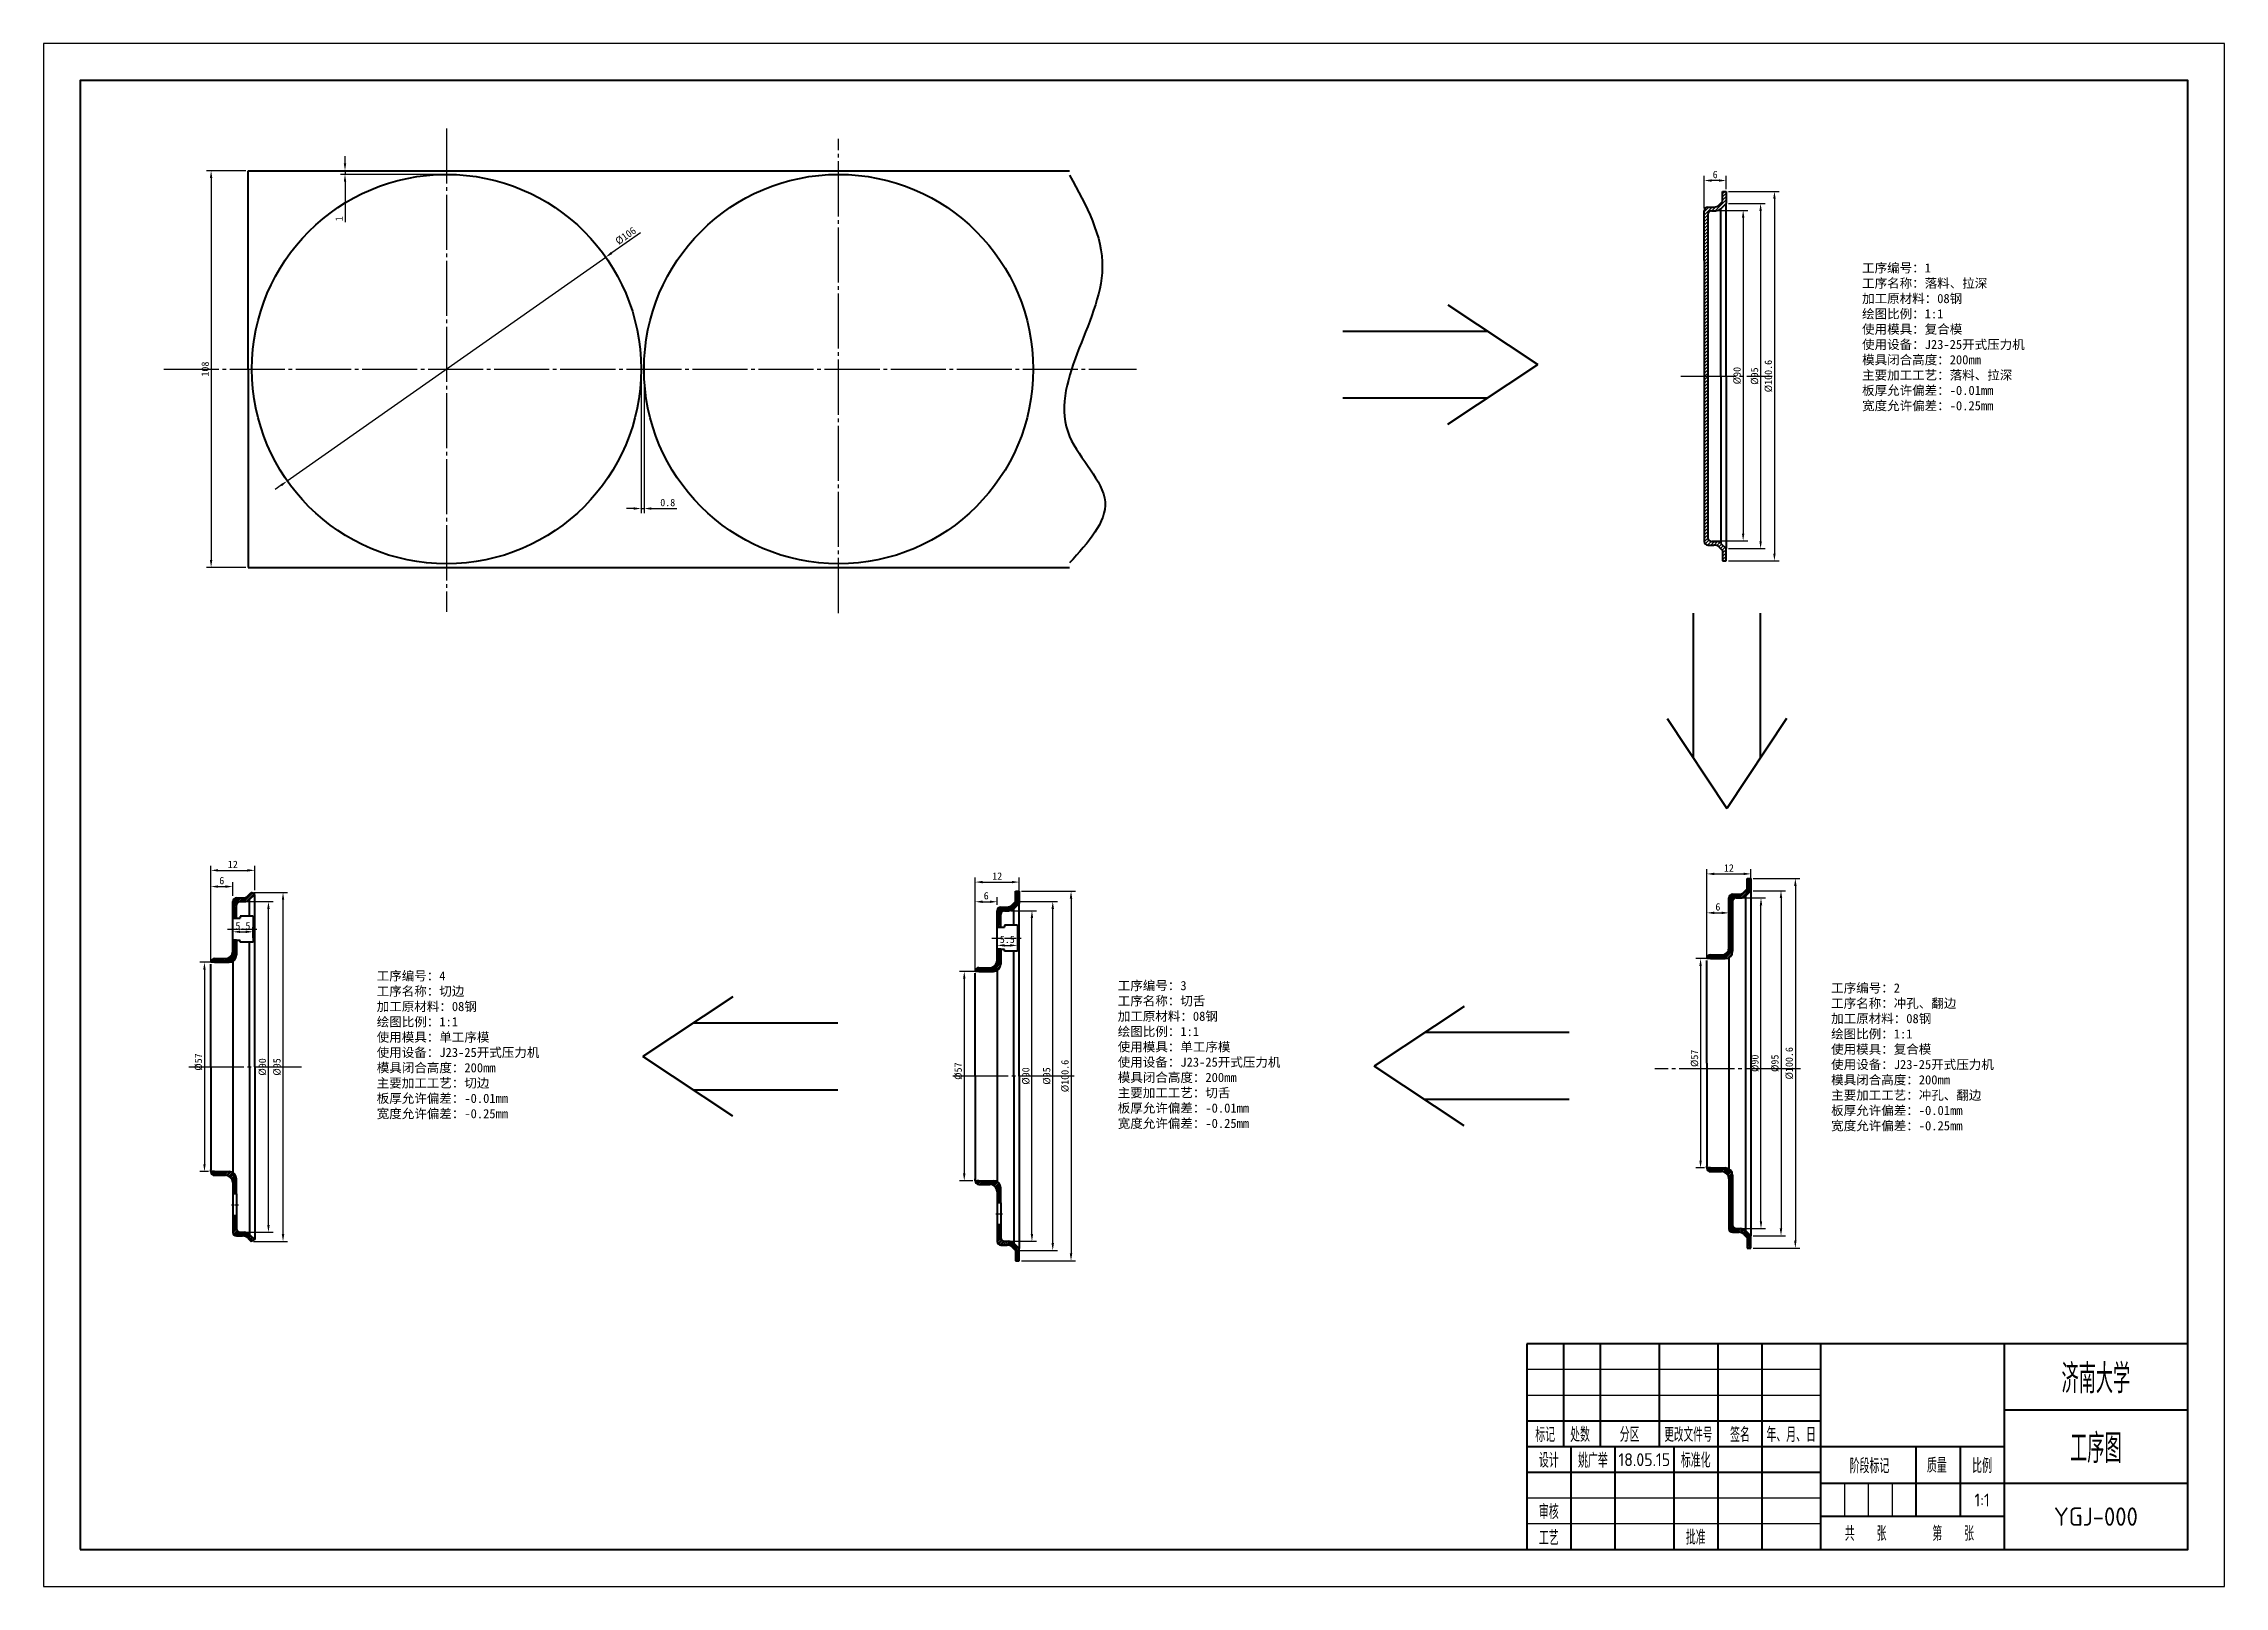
# Model space of a CAD drawing. Header units: millimetres. Extents: x 1018 to 1612, y 100 to 520.
import ezdxf
from ezdxf.enums import TextEntityAlignment as Align

# ---------------------------------------------------------------- set-up
doc = ezdxf.new("R2010")
doc.units = ezdxf.units.MM
doc.linetypes.add('点画线', pattern=[18, 15, -1, 1, -1])
for name, color, linetype in [('剖面线', 3, 'Continuous'), ('尺寸标注 @ 1', 6, 'Continuous'), ('文字', 7, 'Continuous'), ('标注', 3, 'Continuous'), ('点画线', 1, '点画线'), ('细实线', 1, 'Continuous')]:
    doc.layers.add(name, color=color, linetype=linetype)
doc.layers.add('粗实线', color=7, linetype='Continuous', lineweight=50)
doc.layers.add('辅助线', color=4, linetype='Continuous', plot=False)
doc.styles.add('数字直体', font='isocp.shx')
doc.styles.add('汉字长仿宋体', font='hyswlongfangsong.ttf', dxfattribs={"width": 0.67})
doc.dimstyles.new('ISO-25', dxfattribs={"dimtxt": 2.5, "dimasz": 2.5, "dimexe": 1.25, "dimexo": 0.625, "dimtad": 1, "dimdsep": 46, "dimtxsty": 'Standard', "dimcen": 2.5, "dimadec": 0, "dimazin": 0, "dimtfac": 1, "dimtmove": 0, "dimatfit": 3, "dimfxl": 1, "dimarcsym": 0})

msp = doc.modelspace()

# ---------------------------------------------------------------- texts
at = {"layer": '文字', "char_height": 2.5, "attachment_point": 1}
for s, width, insert in [('{\\fSimSun|b0|i0|c134|p2;工序编号：}1\\P{\\fSimSun|b0|i0|c134|p2;工序名称：落料、拉深}\\P{\\fSimSun|b0|i0|c134|p2;加工原材料：}08{\\fSimSun|b0|i0|c134|p2;钢}\\P{\\fSimSun|b0|i0|c134|p2;绘图比例：}1{\\fSimSun|b0|i0|c134|p2;:1\\P使用模具：复合模\\P使用设备：J23-25开式压力机\\P模具闭合高度：200mm\\P主要加工工艺：落料、拉深\\P板厚允许偏差：-0.01mm\\P宽度允许偏差：-0.25mm}', 54.37106, (1513.695, 460.049)), ('{\\fSimSun|b0|i0|c134|p2;工序编号：}4\\P{\\fSimSun|b0|i0|c134|p2;工序名称：切边}\\P{\\fSimSun|b0|i0|c134|p2;加工原材料：}08{\\fSimSun|b0|i0|c134|p2;钢}\\P{\\fSimSun|b0|i0|c134|p2;绘图比例：}1{\\fSimSun|b0|i0|c134|p2;:1^J使用模具：单工序模\\P使用设备：J23-25开式压力机\\P模具闭合高度：200mm\\P主要加工工艺：切边\\P板厚允许偏差：-0.01mm\\P宽度允许偏差：-0.25mm}', 54.25433, (1109.112, 267.307)), ('{\\fSimSun|b0|i0|c134|p2;工序编号：}3\\P{\\fSimSun|b0|i0|c134|p2;工序名称：切舌}\\P{\\fSimSun|b0|i0|c134|p2;加工原材料：}08{\\fSimSun|b0|i0|c134|p2;钢}\\P{\\fSimSun|b0|i0|c134|p2;绘图比例：}1{\\fSimSun|b0|i0|c134|p2;:1\\P使用模具：单工序模\\P使用设备：J23-25开式压力机\\P模具闭合高度：200mm\\P主要加工工艺：切舌\\P板厚允许偏差：-0.01mm\\P宽度允许偏差：-0.25mm}', 71.73054, (1310.955, 264.663)), ('{\\fSimSun|b0|i0|c134|p2;工序编号：}2\\P{\\fSimSun|b0|i0|c134|p2;工序名称：冲孔、翻边}\\P{\\fSimSun|b0|i0|c134|p2;加工原材料：}08{\\fSimSun|b0|i0|c134|p2;钢}\\P{\\fSimSun|b0|i0|c134|p2;绘图比例：}1{\\fSimSun|b0|i0|c134|p2;:1\\P使用模具：复合模\\P使用设备：J23-25开式压力机\\P模具闭合高度：200mm\\P主要加工工艺：冲孔、翻边}\\P{\\fSimSun|b0|i0|c134|p2;板厚允许偏差：-0.01mm\\P宽度允许偏差：-0.25mm}', 71.16114, (1505.272, 264.015))]:
    msp.add_mtext_dynamic_manual_height_columns(s, width=width, gutter_width=12.5, heights=[0], dxfattribs=dict(at, insert=insert))

# ---------------------------------------------------------------- blocks, each defined once
blk = doc.blocks.new('不装订A2(带注释性)')
at = {"layer": '粗实线'}
for p, q in [((0, 56), (-180, 56)), ((-180, 56), (-180, 0)), ((-180, 56), (-180, 28)), ((-170, 56), (-170, 28)), ((-160, 56), (-160, 28)), ((-144, 56), (-144, 28)), ((-128, 56), (-128, 0)), ((-116, 56), (-116, 0)), ((-100, 56), (-100, 0)), ((-50, 56), (-50, 0)), ((0, 0), (0, 56)), ((0, 38), (-50, 38)), ((-100, 35), (-180, 35)), ((-50, 28), (-180, 28)), ((-168, 28), (-168, 0)), ((-156, 28), (-156, 0)), ((-140, 28), (-140, 0)), ((-74, 28), (-74, 9)), ((-62, 28), (-62, 9)), ((-100, 21), (-180, 21)), ((0, 18), (-100, 18)), ((-50, 9), (-100, 9)), ((-180, 0), (0, 0))]:
    blk.add_line(p, q, dxfattribs=at)
blk.add_lwpolyline([(-574, 0), (0, 0), (0, 400), (-574, 400)], close=True, dxfattribs=at)
at = {"layer": '细实线'}
for p, q in [((-100, 49), (-180, 49)), ((-100, 42), (-180, 42)), ((-93.5, 18), (-93.5, 9)), ((-87, 18), (-87, 9)), ((-80.5, 18), (-80.5, 9)), ((-100, 14), (-180, 14)), ((-100, 7), (-180, 7))]:
    blk.add_line(p, q, dxfattribs=at)
at = {"layer": '辅助线'}
blk.add_lwpolyline([(-584, -10), (10, -10), (10, 410), (-584, 410)], close=True, dxfattribs=at)
at = {"layer": '文字', "style": '汉字长仿宋体', "width": 0.67}
for s, height, p in [('标记', 3.5, (-175, 31.5)), ('处数', 3.5, (-165.51, 31.5)), ('分区', 3.5, (-152, 31.5)), ('更改文件号', 3.4, (-136, 31.5)), ('签名', 3.5, (-121.94, 31.5)), ('年、月、日', 3.5, (-108, 31.5)), ('设计', 3.5, (-174, 24.5)), ('标准化', 3.5, (-134, 24.54)), ('阶段标记', 3.5, (-86.67, 23)), ('质量', 3.5, (-68.33, 23.13)), ('比例', 3.5, (-56, 23)), ('审核', 3.5, (-174, 10.5)), ('工艺', 3.5, (-174, 3.46)), ('批准', 3.5, (-134, 3.54))]:
    blk.add_text(s, height=height, dxfattribs=at).set_placement(p, align=Align.MIDDLE)
for s, p in [('共     张', (-93.4, 2.77)), ('第     张', (-69.55, 2.77))]:
    blk.add_text(s, height=3.5, dxfattribs=at).set_placement(p)
for tag, height, p in [('单位名称', 7, (-25, 47)), ('图名', 7, (-25, 28)), ('设计者', 3.5, (-162, 24.46)), ('标准化', 3.5, (-122, 24.46)), ('审核者', 3.5, (-162, 10.46)), ('质量', 3.5, (-68, 13.5)), ('工艺者', 3.5, (-162, 3.54)), ('批准者', 3.5, (-122, 3.54))]:
    blk.add_attdef(tag, text='', height=height, dxfattribs=at).set_placement(p, align=Align.MIDDLE)
at = {"layer": '文字', "style": '数字直体'}
for tag, height, p in [('45', 5, (-75, 42)), ('16.10.10', 3.5, (-148, 24.5)), ('16.10.10', 3.5, (-108, 24.5)), ('16.10.10', 3.5, (-148, 10.5)), ('1:1', 3.5, (-56, 13.5)), ('1', 3.5, (-87.01, 4.2)), ('1', 3.5, (-63.1, 4.31)), ('001', 5, (-25, 9)), ('16.10.10', 3.5, (-148, 3.5)), ('16.10.10', 3.5, (-108, 3.57))]:
    blk.add_attdef(tag, text='', height=height, dxfattribs=at).set_placement(p, align=Align.MIDDLE)
blk = doc.blocks.new('*D2')
at = {"layer": 'Defpoints', "color": 0, "transparency": 16777216}
for p in [(1074.12, 485.25), (1064, 377.25), (1074.12, 377.25)]:
    blk.add_point(p, dxfattribs=at)
at = {"layer": '标注', "color": 0, "lineweight": -2, "transparency": 16777216}
for p, q in [((1073.49, 485.25), (1062.75, 485.25)), ((1064, 483.25), (1064, 379.25)), ((1073.49, 377.25), (1062.75, 377.25))]:
    blk.add_line(p, q, dxfattribs=at)
at = {"layer": '标注', "color": 0, "transparency": 16777216}
for points in [[(1063.67, 483.25), (1064.33, 483.25), (1064, 485.25)], [(1063.67, 379.25), (1064.33, 379.25), (1064, 377.25)]]:
    blk.add_solid(points, dxfattribs=at)
at = {"layer": '标注', "color": 0, "transparency": 16777216, "insert": (1062.38, 431.25), "char_height": 2, "attachment_point": 5, "rotation": 90}
blk.add_mtext('108', dxfattribs=at)
blk = doc.blocks.new('*D3')
at = {"layer": 'Defpoints', "color": 0, "transparency": 16777216}
for p in [(1100.47, 484.25), (1128.12, 485.25), (1128.12, 484.25)]:
    blk.add_point(p, dxfattribs=at)
at = {"layer": '标注', "color": 0, "lineweight": -2, "transparency": 16777216}
for p, q in [((1100.47, 487.25), (1100.47, 489.25)), ((1127.49, 485.25), (1099.22, 485.25)), ((1127.49, 484.25), (1099.22, 484.25)), ((1100.47, 485.25), (1100.47, 484.25)), ((1100.47, 482.25), (1100.47, 471.21))]:
    blk.add_line(p, q, dxfattribs=at)
at = {"layer": '标注', "color": 0, "transparency": 16777216}
for points in [[(1100.14, 487.25), (1100.8, 487.25), (1100.47, 485.25)], [(1100.14, 482.25), (1100.8, 482.25), (1100.47, 484.25)]]:
    blk.add_solid(points, dxfattribs=at)
at = {"layer": '标注', "color": 0, "transparency": 16777216, "insert": (1098.84, 472.17), "char_height": 2, "attachment_point": 5, "rotation": 90}
blk.add_mtext('1', dxfattribs=at)
blk = doc.blocks.new('*D4')
at = {"layer": 'Defpoints', "color": 0, "transparency": 16777216}
for p in [(1171.49, 461.72), (1084.75, 400.79)]:
    blk.add_point(p, dxfattribs=at)
at = {"layer": '标注', "color": 0, "lineweight": -2, "transparency": 16777216}
for p, q in [((1180.97, 468.37), (1173.13, 462.87)), ((1084.75, 400.79), (1171.49, 461.72)), ((1083.11, 399.64), (1081.47, 398.49))]:
    blk.add_line(p, q, dxfattribs=at)
at = {"layer": '标注', "color": 0, "transparency": 16777216}
for points in [[(1172.93, 463.14), (1173.32, 462.59), (1171.49, 461.72)], [(1082.92, 399.91), (1083.3, 399.37), (1084.75, 400.79)]]:
    blk.add_solid(points, dxfattribs=at)
at = {"layer": '标注', "color": 0, "transparency": 16777216, "insert": (1176.93, 467.52), "char_height": 2, "attachment_point": 5, "rotation": 35.08308}
blk.add_mtext('%%C106', dxfattribs=at)
blk = doc.blocks.new('*D5')
at = {"layer": 'Defpoints', "color": 0, "transparency": 16777216}
for p in [(1181.12, 431.25), (1181.92, 431.25), (1181.92, 393.29)]:
    blk.add_point(p, dxfattribs=at)
at = {"layer": '标注', "color": 0, "lineweight": -2, "transparency": 16777216}
for p, q in [((1181.12, 430.63), (1181.12, 392.04)), ((1181.92, 430.63), (1181.92, 392.04)), ((1179.12, 393.29), (1177.12, 393.29)), ((1181.12, 393.29), (1181.92, 393.29)), ((1183.92, 393.29), (1190.84, 393.29))]:
    blk.add_line(p, q, dxfattribs=at)
at = {"layer": '标注', "color": 0, "transparency": 16777216}
for points in [[(1179.12, 393.62), (1179.12, 392.95), (1181.12, 393.29)], [(1183.92, 393.62), (1183.92, 392.95), (1181.92, 393.29)]]:
    blk.add_solid(points, dxfattribs=at)
at = {"layer": '标注', "color": 0, "transparency": 16777216, "insert": (1188.38, 394.91), "char_height": 2, "attachment_point": 5}
blk.add_mtext('0.8', dxfattribs=at)
blk = doc.blocks.new('*D7')
at = {"layer": 'Defpoints', "color": 0, "transparency": 16777216}
for p in [(1470.68, 482.58), (1476.68, 479.64), (1470.68, 474.34)]:
    blk.add_point(p, dxfattribs=at)
at = {"layer": '标注', "color": 0, "lineweight": -2, "transparency": 16777216}
for p, q in [((1470.68, 474.97), (1470.68, 483.83)), ((1474.68, 482.58), (1472.68, 482.58)), ((1476.68, 480.27), (1476.68, 483.83))]:
    blk.add_line(p, q, dxfattribs=at)
at = {"layer": '标注', "color": 0, "transparency": 16777216}
for points in [[(1472.68, 482.91), (1472.68, 482.25), (1470.68, 482.58)], [(1474.68, 482.91), (1474.68, 482.25), (1476.68, 482.58)]]:
    blk.add_solid(points, dxfattribs=at)
at = {"layer": '标注', "color": 0, "transparency": 16777216, "insert": (1473.68, 484.21), "char_height": 2, "attachment_point": 5}
blk.add_mtext('6', dxfattribs=at)
blk = doc.blocks.new('*D6')
at = {"layer": 'Defpoints', "color": 0, "transparency": 16777216}
for p in [(1472.14, 474.47), (1472.14, 384.47), (1481.3, 384.47)]:
    blk.add_point(p, dxfattribs=at)
at = {"layer": '标注', "color": 0, "lineweight": -2, "transparency": 16777216}
for p, q in [((1472.76, 474.47), (1482.55, 474.47)), ((1481.3, 472.47), (1481.3, 386.47)), ((1472.76, 384.47), (1482.55, 384.47))]:
    blk.add_line(p, q, dxfattribs=at)
at = {"layer": '标注', "color": 0, "transparency": 16777216}
for points in [[(1480.97, 472.47), (1481.63, 472.47), (1481.3, 474.47)], [(1480.97, 386.47), (1481.63, 386.47), (1481.3, 384.47)]]:
    blk.add_solid(points, dxfattribs=at)
at = {"layer": '标注', "color": 0, "transparency": 16777216, "insert": (1479.67, 429.47), "char_height": 2, "attachment_point": 5, "rotation": 90}
blk.add_mtext('%%C90', dxfattribs=at)
blk = doc.blocks.new('*D8')
at = {"layer": 'Defpoints', "color": 0, "transparency": 16777216}
for p in [(1472.42, 270.76), (1469.7, 213.76), (1471.42, 213.76)]:
    blk.add_point(p, dxfattribs=at)
at = {"layer": '标注', "color": 0, "lineweight": -2, "transparency": 16777216}
for p, q in [((1471.8, 270.76), (1468.45, 270.76)), ((1469.7, 268.76), (1469.7, 215.76)), ((1470.8, 213.76), (1468.45, 213.76))]:
    blk.add_line(p, q, dxfattribs=at)
at = {"layer": '标注', "color": 0, "transparency": 16777216}
for points in [[(1469.37, 268.76), (1470.03, 268.76), (1469.7, 270.76)], [(1469.37, 215.76), (1470.03, 215.76), (1469.7, 213.76)]]:
    blk.add_solid(points, dxfattribs=at)
at = {"layer": '标注', "color": 0, "transparency": 16777216, "insert": (1468.08, 243.6), "char_height": 2, "attachment_point": 5, "rotation": 90}
blk.add_mtext('%%C57', dxfattribs=at)
blk = doc.blocks.new('*D9')
at = {"layer": 'Defpoints', "color": 0, "transparency": 16777216}
for p in [(1483.42, 293.82), (1483.42, 289.76), (1471.42, 270.26)]:
    blk.add_point(p, dxfattribs=at)
at = {"layer": '标注', "color": 0, "lineweight": -2, "transparency": 16777216}
for p, q in [((1471.42, 270.89), (1471.42, 295.07)), ((1473.42, 293.82), (1481.42, 293.82)), ((1483.42, 290.39), (1483.42, 295.07))]:
    blk.add_line(p, q, dxfattribs=at)
at = {"layer": '标注', "color": 0, "transparency": 16777216}
for points in [[(1473.42, 294.15), (1473.42, 293.48), (1471.42, 293.82)], [(1481.42, 294.15), (1481.42, 293.48), (1483.42, 293.82)]]:
    blk.add_solid(points, dxfattribs=at)
at = {"layer": '标注', "color": 0, "transparency": 16777216, "insert": (1477.42, 295.44), "char_height": 2, "attachment_point": 5}
blk.add_mtext('12', dxfattribs=at)
blk = doc.blocks.new('*D10')
at = {"layer": 'Defpoints', "color": 0, "transparency": 16777216}
for p in [(1477.42, 288.26), (1477.42, 283.21), (1471.42, 270.76)]:
    blk.add_point(p, dxfattribs=at)
at = {"layer": '标注', "color": 0, "lineweight": -2, "transparency": 16777216}
for p, q in [((1477.42, 287.64), (1477.42, 281.96)), ((1471.42, 271.39), (1471.42, 284.46)), ((1473.42, 283.21), (1475.42, 283.21))]:
    blk.add_line(p, q, dxfattribs=at)
at = {"layer": '标注', "color": 0, "transparency": 16777216}
for points in [[(1473.42, 283.54), (1473.42, 282.87), (1471.42, 283.21)], [(1475.42, 283.54), (1475.42, 282.87), (1477.42, 283.21)]]:
    blk.add_solid(points, dxfattribs=at)
at = {"layer": '标注', "color": 0, "transparency": 16777216, "insert": (1474.42, 284.83), "char_height": 2, "attachment_point": 5}
blk.add_mtext('6', dxfattribs=at)
blk = doc.blocks.new('*D11')
at = {"layer": 'Defpoints', "color": 0, "transparency": 16777216}
for p in [(1480.6, 287.26), (1486.16, 287.26), (1480.6, 197.26)]:
    blk.add_point(p, dxfattribs=at)
at = {"layer": '标注', "color": 0, "lineweight": -2, "transparency": 16777216}
for p, q in [((1481.23, 287.26), (1487.41, 287.26)), ((1486.16, 199.26), (1486.16, 285.26)), ((1481.23, 197.26), (1487.41, 197.26))]:
    blk.add_line(p, q, dxfattribs=at)
at = {"layer": '标注', "color": 0, "transparency": 16777216}
for points in [[(1485.82, 285.26), (1486.49, 285.26), (1486.16, 287.26)], [(1485.82, 199.26), (1486.49, 199.26), (1486.16, 197.26)]]:
    blk.add_solid(points, dxfattribs=at)
at = {"layer": '标注', "color": 0, "transparency": 16777216, "insert": (1484.53, 242.26), "char_height": 2, "attachment_point": 5, "rotation": 90}
blk.add_mtext('%%C90', dxfattribs=at)
blk = doc.blocks.new('*D12')
at = {"layer": 'Defpoints', "color": 0, "transparency": 16777216}
for p in [(1273.12, 267.29), (1269.14, 210.29), (1272.12, 210.29)]:
    blk.add_point(p, dxfattribs=at)
at = {"layer": '标注', "color": 0, "lineweight": -2, "transparency": 16777216}
for p, q in [((1272.49, 267.29), (1267.89, 267.29)), ((1269.14, 265.29), (1269.14, 212.29)), ((1271.49, 210.29), (1267.89, 210.29))]:
    blk.add_line(p, q, dxfattribs=at)
at = {"layer": '标注', "color": 0, "transparency": 16777216}
for points in [[(1268.81, 265.29), (1269.48, 265.29), (1269.14, 267.29)], [(1268.81, 212.29), (1269.48, 212.29), (1269.14, 210.29)]]:
    blk.add_solid(points, dxfattribs=at)
at = {"layer": '标注', "color": 0, "transparency": 16777216, "insert": (1267.52, 240.12), "char_height": 2, "attachment_point": 5, "rotation": 90}
blk.add_mtext('%%C57', dxfattribs=at)
blk = doc.blocks.new('*D13')
at = {"layer": 'Defpoints', "color": 0, "transparency": 16777216}
for p in [(1284.12, 291.59), (1284.12, 286.29), (1272.12, 266.79)]:
    blk.add_point(p, dxfattribs=at)
at = {"layer": '标注', "color": 0, "lineweight": -2, "transparency": 16777216}
for p, q in [((1272.12, 267.41), (1272.12, 292.84)), ((1274.12, 291.59), (1282.12, 291.59)), ((1284.12, 286.91), (1284.12, 292.84))]:
    blk.add_line(p, q, dxfattribs=at)
at = {"layer": '标注', "color": 0, "transparency": 16777216}
for points in [[(1274.12, 291.92), (1274.12, 291.26), (1272.12, 291.59)], [(1282.12, 291.92), (1282.12, 291.26), (1284.12, 291.59)]]:
    blk.add_solid(points, dxfattribs=at)
at = {"layer": '标注', "color": 0, "transparency": 16777216, "insert": (1278.12, 293.21), "char_height": 2, "attachment_point": 5}
blk.add_mtext('12', dxfattribs=at)
blk = doc.blocks.new('*D14')
at = {"layer": 'Defpoints', "color": 0, "transparency": 16777216}
for p in [(1278.12, 286.23), (1278.12, 284.79), (1272.12, 267.29)]:
    blk.add_point(p, dxfattribs=at)
at = {"layer": '标注', "color": 0, "lineweight": -2, "transparency": 16777216}
for p, q in [((1272.12, 267.91), (1272.12, 287.48)), ((1274.12, 286.23), (1276.12, 286.23)), ((1278.12, 285.41), (1278.12, 287.48))]:
    blk.add_line(p, q, dxfattribs=at)
at = {"layer": '标注', "color": 0, "transparency": 16777216}
for points in [[(1274.12, 286.57), (1274.12, 285.9), (1272.12, 286.23)], [(1276.12, 286.57), (1276.12, 285.9), (1278.12, 286.23)]]:
    blk.add_solid(points, dxfattribs=at)
at = {"layer": '标注', "color": 0, "transparency": 16777216, "insert": (1275.12, 287.86), "char_height": 2, "attachment_point": 5}
blk.add_mtext('6', dxfattribs=at)
blk = doc.blocks.new('*D18')
at = {"layer": 'Defpoints', "color": 0, "transparency": 16777216}
for p in [(1281.3, 283.79), (1287.58, 283.79), (1281.3, 193.79)]:
    blk.add_point(p, dxfattribs=at)
at = {"layer": '标注', "color": 0, "lineweight": -2, "transparency": 16777216}
for p, q in [((1281.92, 283.79), (1288.83, 283.79)), ((1287.58, 195.79), (1287.58, 281.79)), ((1281.92, 193.79), (1288.83, 193.79))]:
    blk.add_line(p, q, dxfattribs=at)
at = {"layer": '标注', "color": 0, "transparency": 16777216}
for points in [[(1287.24, 281.79), (1287.91, 281.79), (1287.58, 283.79)], [(1287.24, 195.79), (1287.91, 195.79), (1287.58, 193.79)]]:
    blk.add_solid(points, dxfattribs=at)
at = {"layer": '标注', "color": 0, "transparency": 16777216, "insert": (1285.95, 238.79), "char_height": 2, "attachment_point": 5, "rotation": 90}
blk.add_mtext('%%C90', dxfattribs=at)
blk = doc.blocks.new('*D15')
at = {"layer": 'Defpoints', "color": 0, "transparency": 16777216}
for p in [(1283.11, 286.29), (1293.25, 286.29), (1283.11, 191.29)]:
    blk.add_point(p, dxfattribs=at)
at = {"layer": '标注', "color": 0, "lineweight": -2, "transparency": 16777216}
for p, q in [((1283.74, 286.29), (1294.5, 286.29)), ((1293.25, 193.29), (1293.25, 284.29)), ((1283.74, 191.29), (1294.5, 191.29))]:
    blk.add_line(p, q, dxfattribs=at)
at = {"layer": '标注', "color": 0, "transparency": 16777216}
for points in [[(1292.91, 284.29), (1293.58, 284.29), (1293.25, 286.29)], [(1292.91, 193.29), (1293.58, 193.29), (1293.25, 191.29)]]:
    blk.add_solid(points, dxfattribs=at)
at = {"layer": '标注', "color": 0, "transparency": 16777216, "insert": (1291.62, 238.79), "char_height": 2, "attachment_point": 5, "rotation": 90}
blk.add_mtext('%%C95', dxfattribs=at)
blk = doc.blocks.new('*D16')
at = {"layer": 'Defpoints', "color": 0, "transparency": 16777216}
for p in [(1284.11, 289.09), (1284.11, 188.49), (1298.23, 188.49)]:
    blk.add_point(p, dxfattribs=at)
at = {"layer": '标注', "color": 0, "lineweight": -2, "transparency": 16777216}
for p, q in [((1284.74, 289.09), (1299.48, 289.09)), ((1298.23, 287.09), (1298.23, 190.49)), ((1284.74, 188.49), (1299.48, 188.49))]:
    blk.add_line(p, q, dxfattribs=at)
at = {"layer": '标注', "color": 0, "transparency": 16777216}
for points in [[(1297.89, 287.09), (1298.56, 287.09), (1298.23, 289.09)], [(1297.89, 190.49), (1298.56, 190.49), (1298.23, 188.49)]]:
    blk.add_solid(points, dxfattribs=at)
at = {"layer": '标注', "color": 0, "transparency": 16777216, "insert": (1296.6, 238.79), "char_height": 2, "attachment_point": 5, "rotation": 90}
blk.add_mtext('%%C100.6', dxfattribs=at)
blk = doc.blocks.new('*D17')
at = {"layer": 'Defpoints', "color": 0, "transparency": 16777216}
for p in [(1278.12, 276.29), (1283.62, 276.29), (1283.62, 274.36)]:
    blk.add_point(p, dxfattribs=at)
at = {"layer": '标注', "color": 0, "lineweight": -2, "transparency": 16777216}
for p, q in [((1278.12, 275.66), (1278.12, 273.11)), ((1280.12, 274.36), (1281.62, 274.36)), ((1283.62, 275.66), (1283.62, 273.11))]:
    blk.add_line(p, q, dxfattribs=at)
at = {"layer": '标注', "color": 0, "transparency": 16777216}
for points in [[(1280.12, 274.69), (1280.12, 274.02), (1278.12, 274.36)], [(1281.62, 274.69), (1281.62, 274.02), (1283.62, 274.36)]]:
    blk.add_solid(points, dxfattribs=at)
at = {"layer": '标注', "color": 0, "transparency": 16777216, "insert": (1280.87, 275.98), "char_height": 2, "attachment_point": 5}
blk.add_mtext('5.5', dxfattribs=at)
blk = doc.blocks.new('*D19')
at = {"layer": 'Defpoints', "color": 0, "transparency": 16777216}
for p in [(1064.91, 269.76), (1062.19, 212.76), (1063.91, 212.76)]:
    blk.add_point(p, dxfattribs=at)
at = {"layer": '标注', "color": 0, "lineweight": -2, "transparency": 16777216}
for p, q in [((1064.29, 269.76), (1060.94, 269.76)), ((1062.19, 267.76), (1062.19, 214.76)), ((1063.29, 212.76), (1060.94, 212.76))]:
    blk.add_line(p, q, dxfattribs=at)
at = {"layer": '标注', "color": 0, "transparency": 16777216}
for points in [[(1061.86, 267.76), (1062.52, 267.76), (1062.19, 269.76)], [(1061.86, 214.76), (1062.52, 214.76), (1062.19, 212.76)]]:
    blk.add_solid(points, dxfattribs=at)
at = {"layer": '标注', "color": 0, "transparency": 16777216, "insert": (1060.56, 242.6), "char_height": 2, "attachment_point": 5, "rotation": 90}
blk.add_mtext('%%C57', dxfattribs=at)
blk = doc.blocks.new('*D20')
at = {"layer": 'Defpoints', "color": 0, "transparency": 16777216}
for p in [(1075.91, 294.78), (1075.91, 288.76), (1063.91, 269.26)]:
    blk.add_point(p, dxfattribs=at)
at = {"layer": '标注', "color": 0, "lineweight": -2, "transparency": 16777216}
for p, q in [((1063.91, 269.89), (1063.91, 296.03)), ((1065.91, 294.78), (1073.91, 294.78)), ((1075.91, 289.39), (1075.91, 296.03))]:
    blk.add_line(p, q, dxfattribs=at)
at = {"layer": '标注', "color": 0, "transparency": 16777216}
for points in [[(1065.91, 295.12), (1065.91, 294.45), (1063.91, 294.78)], [(1073.91, 295.12), (1073.91, 294.45), (1075.91, 294.78)]]:
    blk.add_solid(points, dxfattribs=at)
at = {"layer": '标注', "color": 0, "transparency": 16777216, "insert": (1069.91, 296.41), "char_height": 2, "attachment_point": 5}
blk.add_mtext('12', dxfattribs=at)
blk = doc.blocks.new('*D21')
at = {"layer": 'Defpoints', "color": 0, "transparency": 16777216}
for p in [(1069.91, 290.36), (1069.91, 287.26), (1063.91, 269.76)]:
    blk.add_point(p, dxfattribs=at)
at = {"layer": '标注', "color": 0, "lineweight": -2, "transparency": 16777216}
for p, q in [((1063.91, 270.39), (1063.91, 291.61)), ((1069.91, 287.89), (1069.91, 291.61)), ((1065.91, 290.36), (1067.91, 290.36))]:
    blk.add_line(p, q, dxfattribs=at)
at = {"layer": '标注', "color": 0, "transparency": 16777216}
for points in [[(1065.91, 290.7), (1065.91, 290.03), (1063.91, 290.36)], [(1067.91, 290.7), (1067.91, 290.03), (1069.91, 290.36)]]:
    blk.add_solid(points, dxfattribs=at)
at = {"layer": '标注', "color": 0, "transparency": 16777216, "insert": (1066.91, 291.99), "char_height": 2, "attachment_point": 5}
blk.add_mtext('6', dxfattribs=at)
blk = doc.blocks.new('*D22')
at = {"layer": 'Defpoints', "color": 0, "transparency": 16777216}
for p in [(1073.09, 286.26), (1079.62, 286.26), (1073.09, 196.26)]:
    blk.add_point(p, dxfattribs=at)
at = {"layer": '标注', "color": 0, "lineweight": -2, "transparency": 16777216}
for p, q in [((1073.72, 286.26), (1080.87, 286.26)), ((1079.62, 198.26), (1079.62, 284.26)), ((1073.72, 196.26), (1080.87, 196.26))]:
    blk.add_line(p, q, dxfattribs=at)
at = {"layer": '标注', "color": 0, "transparency": 16777216}
for points in [[(1079.28, 284.26), (1079.95, 284.26), (1079.62, 286.26)], [(1079.28, 198.26), (1079.95, 198.26), (1079.62, 196.26)]]:
    blk.add_solid(points, dxfattribs=at)
at = {"layer": '标注', "color": 0, "transparency": 16777216, "insert": (1077.99, 241.26), "char_height": 2, "attachment_point": 5, "rotation": 90}
blk.add_mtext('%%C90', dxfattribs=at)
blk = doc.blocks.new('*D23')
at = {"layer": 'Defpoints', "color": 0, "transparency": 16777216}
for p in [(1074.91, 288.76), (1083.59, 288.76), (1074.91, 193.76)]:
    blk.add_point(p, dxfattribs=at)
at = {"layer": '标注', "color": 0, "lineweight": -2, "transparency": 16777216}
for p, q in [((1075.54, 288.76), (1084.84, 288.76)), ((1083.59, 195.76), (1083.59, 286.76)), ((1075.54, 193.76), (1084.84, 193.76))]:
    blk.add_line(p, q, dxfattribs=at)
at = {"layer": '标注', "color": 0, "transparency": 16777216}
for points in [[(1083.26, 286.76), (1083.92, 286.76), (1083.59, 288.76)], [(1083.26, 195.76), (1083.92, 195.76), (1083.59, 193.76)]]:
    blk.add_solid(points, dxfattribs=at)
at = {"layer": '标注', "color": 0, "transparency": 16777216, "insert": (1081.96, 241.26), "char_height": 2, "attachment_point": 5, "rotation": 90}
blk.add_mtext('%%C95', dxfattribs=at)
blk = doc.blocks.new('*D24')
at = {"layer": 'Defpoints', "color": 0, "transparency": 16777216}
for p in [(1069.91, 275.76), (1075.41, 278.05), (1075.41, 275.76)]:
    blk.add_point(p, dxfattribs=at)
at = {"layer": '标注', "color": 0, "lineweight": -2, "transparency": 16777216}
for p, q in [((1069.91, 276.39), (1069.91, 279.3)), ((1075.41, 276.39), (1075.41, 279.3)), ((1071.91, 278.05), (1073.41, 278.05))]:
    blk.add_line(p, q, dxfattribs=at)
at = {"layer": '标注', "color": 0, "transparency": 16777216}
for points in [[(1071.91, 278.39), (1071.91, 277.72), (1069.91, 278.05)], [(1073.41, 278.39), (1073.41, 277.72), (1075.41, 278.05)]]:
    blk.add_solid(points, dxfattribs=at)
at = {"layer": '标注', "color": 0, "transparency": 16777216, "insert": (1072.66, 279.68), "char_height": 2, "attachment_point": 5}
blk.add_mtext('5.5', dxfattribs=at)
blk = doc.blocks.new('*D25')
at = {"layer": 'Defpoints', "color": 0, "transparency": 16777216}
for p in [(1483.42, 289.23), (1483.42, 195.29), (1491.61, 195.29)]:
    blk.add_point(p, dxfattribs=at)
at = {"layer": '标注', "color": 0, "lineweight": -2, "transparency": 16777216}
for p, q in [((1484.05, 289.23), (1492.86, 289.23)), ((1491.61, 287.23), (1491.61, 197.29)), ((1484.05, 195.29), (1492.86, 195.29))]:
    blk.add_line(p, q, dxfattribs=at)
at = {"layer": '标注', "color": 0, "transparency": 16777216}
for points in [[(1491.27, 287.23), (1491.94, 287.23), (1491.61, 289.23)], [(1491.27, 197.29), (1491.94, 197.29), (1491.61, 195.29)]]:
    blk.add_solid(points, dxfattribs=at)
at = {"layer": '标注', "color": 0, "transparency": 16777216, "insert": (1489.98, 242.26), "char_height": 2, "attachment_point": 5, "rotation": 90}
blk.add_mtext('%%C95', dxfattribs=at)
blk = doc.blocks.new('*D26')
at = {"layer": 'Defpoints', "color": 0, "transparency": 16777216}
for p in [(1483.42, 292.56), (1483.42, 191.96), (1495.52, 191.96)]:
    blk.add_point(p, dxfattribs=at)
at = {"layer": '标注', "color": 0, "lineweight": -2, "transparency": 16777216}
for p, q in [((1484.05, 292.56), (1496.77, 292.56)), ((1495.52, 290.56), (1495.52, 193.96)), ((1484.05, 191.96), (1496.77, 191.96))]:
    blk.add_line(p, q, dxfattribs=at)
at = {"layer": '标注', "color": 0, "transparency": 16777216}
for points in [[(1495.18, 290.56), (1495.85, 290.56), (1495.52, 292.56)], [(1495.18, 193.96), (1495.85, 193.96), (1495.52, 191.96)]]:
    blk.add_solid(points, dxfattribs=at)
at = {"layer": '标注', "color": 0, "transparency": 16777216, "insert": (1493.89, 242.26), "char_height": 2, "attachment_point": 5, "rotation": 90}
blk.add_mtext('%%C100.6', dxfattribs=at)
blk = doc.blocks.new('*D28')
at = {"layer": 'Defpoints', "color": 0, "transparency": 16777216}
for p in [(1476.68, 476.31), (1476.68, 382.37), (1486.05, 382.37)]:
    blk.add_point(p, dxfattribs=at)
at = {"layer": '标注', "color": 0, "lineweight": -2, "transparency": 16777216}
for p, q in [((1477.3, 476.31), (1487.3, 476.31)), ((1486.05, 474.31), (1486.05, 384.37)), ((1477.3, 382.37), (1487.3, 382.37))]:
    blk.add_line(p, q, dxfattribs=at)
at = {"layer": '标注', "color": 0, "transparency": 16777216}
for points in [[(1485.72, 474.31), (1486.39, 474.31), (1486.05, 476.31)], [(1485.72, 384.37), (1486.39, 384.37), (1486.05, 382.37)]]:
    blk.add_solid(points, dxfattribs=at)
at = {"layer": '标注', "color": 0, "transparency": 16777216, "insert": (1484.43, 429.34), "char_height": 2, "attachment_point": 5, "rotation": 90}
blk.add_mtext('%%C95', dxfattribs=at)
blk = doc.blocks.new('*D29')
at = {"layer": 'Defpoints', "color": 0, "transparency": 16777216}
for p in [(1476.68, 479.64), (1476.68, 379.04), (1489.82, 379.04)]:
    blk.add_point(p, dxfattribs=at)
at = {"layer": '标注', "color": 0, "lineweight": -2, "transparency": 16777216}
for p, q in [((1477.3, 479.64), (1491.07, 479.64)), ((1489.82, 477.64), (1489.82, 381.04)), ((1477.3, 379.04), (1491.07, 379.04))]:
    blk.add_line(p, q, dxfattribs=at)
at = {"layer": '标注', "color": 0, "transparency": 16777216}
for points in [[(1489.48, 477.64), (1490.15, 477.64), (1489.82, 479.64)], [(1489.48, 381.04), (1490.15, 381.04), (1489.82, 379.04)]]:
    blk.add_solid(points, dxfattribs=at)
at = {"layer": '标注', "color": 0, "transparency": 16777216, "insert": (1488.19, 429.34), "char_height": 2, "attachment_point": 5, "rotation": 90}
blk.add_mtext('%%C100.6', dxfattribs=at)

# ---------------------------------------------------------------- dimensions: what is measured, and where the dimension line sits
at = {"layer": '标注'}
for base, p1, p2, text, picture, middle in [((1100.469, 484.253), (1128.119, 485.253), (1128.119, 484.253), '1', '*D3', (1100.469, 472.17)), ((1489.818, 379.043), (1476.676, 479.643), (1476.677, 379.043), '%%C<>', '*D29', (1489.818, 429.343)), ((1486.053, 382.373), (1476.679, 476.313), (1476.679, 382.373), '%%C95', '*D28', (1486.053, 429.343)), ((1481.298, 384.466), (1472.138, 474.466), (1472.138, 384.466), '%%C90', '*D6', (1481.298, 429.466)), ((1495.516, 191.96), (1483.421, 292.56), (1483.421, 191.96), '%%C100.6', '*D26', (1495.516, 242.26)), ((1079.616, 286.261), (1073.093, 196.261), (1073.093, 286.261), '%%C90', '*D22', (1079.616, 241.261)), ((1083.589, 288.761), (1074.91, 193.761), (1074.91, 288.761), '%%C95', '*D23', (1083.589, 241.261)), ((1293.245, 286.287), (1283.113, 191.287), (1283.113, 286.287), '%%C95', '*D15', (1293.245, 238.787)), ((1298.227, 188.487), (1284.113, 289.087), (1284.113, 188.487), '%%C100.6', '*D16', (1298.227, 238.787)), ((1486.158, 287.26), (1480.603, 197.26), (1480.603, 287.26), '%%C90', '*D11', (1486.158, 242.26)), ((1287.578, 283.787), (1281.296, 193.787), (1281.296, 283.787), '%%C90', '*D18', (1287.578, 238.787)), ((1062.189, 212.761), (1064.912, 269.761), (1063.912, 212.761), '%%C57', '*D19', (1062.189, 242.599)), ((1469.7, 213.76), (1472.423, 270.76), (1471.423, 213.76), '%%C57', '*D8', (1469.7, 243.598)), ((1269.142, 210.287), (1273.115, 267.287), (1272.115, 210.287), '%%C57', '*D12', (1269.142, 240.125))]:
    dim = msp.add_linear_dim(base=base, p1=p1, p2=p2, angle=90, text=text, dimstyle='ISO-25', override={"dimtxt": 2, "dimasz": 2}, dxfattribs=at)
    dim.commit()
    dim.dimension.update_dxf_attribs({"geometry": picture, "text_midpoint": middle, "dimtype": 160})
for base, p1, p2, text, picture, middle in [((1064, 377.253), (1074.119, 485.253), (1074.119, 377.253), '108', '*D2', (1062.375, 431.253)), ((1491.607, 195.292), (1483.421, 289.228), (1483.421, 195.292), '%%C95', '*D25', (1489.982, 242.26))]:
    dim = msp.add_linear_dim(base=base, p1=p1, p2=p2, angle=90, text=text, dimstyle='ISO-25', override={"dimtxt": 2, "dimasz": 2}, dxfattribs=at)
    dim.commit()
    dim.dimension.update_dxf_attribs({"geometry": picture, "text_midpoint": middle})
for base, p1, p2, text, picture, middle in [((1470.679, 482.581), (1476.676, 479.643), (1470.679, 474.343), '6', '*D7', (1473.678, 484.206)), ((1181.919, 393.288), (1181.119, 431.253), (1181.919, 431.253), '0.8', '*D5', (1188.377, 394.913))]:
    dim = msp.add_linear_dim(base=base, p1=p1, p2=p2, text=text, dimstyle='ISO-25', override={"dimtxt": 2, "dimasz": 2}, dxfattribs=at)
    dim.commit()
    dim.dimension.update_dxf_attribs({"geometry": picture, "text_midpoint": middle})
dim = msp.add_diameter_dim_2p(p1=(1084.748, 400.791), p2=(1171.49, 461.715), text='%%C106', dimstyle='ISO-25', override={"dimtxt": 2, "dimasz": 2}, dxfattribs=at)
dim.commit()
dim.dimension.update_dxf_attribs({"geometry": '*D4', "text_midpoint": (1176.932, 467.524)})
for base, p1, p2, text, picture, middle in [((1075.912, 294.785), (1063.912, 269.261), (1075.912, 288.761), '12', '*D20', (1069.912, 294.785)), ((1069.912, 290.363), (1063.912, 269.761), (1069.912, 287.261), '6', '*D21', (1066.912, 290.363)), ((1284.115, 291.59), (1272.115, 266.787), (1284.115, 286.287), '12', '*D13', (1278.115, 291.59)), ((1483.423, 293.817), (1471.423, 270.26), (1483.423, 289.76), '12', '*D9', (1477.423, 293.817)), ((1278.115, 286.234), (1272.115, 267.287), (1278.115, 284.787), '6', '*D14', (1275.115, 286.234)), ((1477.423, 283.207), (1471.423, 270.76), (1477.423, 288.26), '6', '*D10', (1474.423, 283.207)), ((1075.412, 278.054), (1069.912, 275.761), (1075.412, 275.761), '5.5', '*D24', (1072.662, 278.054)), ((1283.615, 274.357), (1278.115, 276.287), (1283.615, 276.287), '5.5', '*D17', (1280.865, 274.357))]:
    dim = msp.add_linear_dim(base=base, p1=p1, p2=p2, text=text, dimstyle='ISO-25', override={"dimtxt": 2, "dimasz": 2}, dxfattribs=at)
    dim.commit()
    dim.dimension.update_dxf_attribs({"geometry": picture, "text_midpoint": middle, "dimtype": 160})

# ---------------------------------------------------------------- hatches: boundary and pattern name
at = {"layer": '剖面线', "ltscale": 0.02}
h = msp.add_hatch(dxfattribs=at)
h.set_pattern_fill('ANSI31', color=256, scale=0.2)
h.set_pattern_definition([(45, (606.2524, -92.2442), (-0.4490128, 0.4490128), [])])
h.paths.add_polyline_path([(1471.679, 473.343, -0.4142136), (1472.679, 474.343), (1473.86, 474.343, 0.1969507), (1475.263, 474.918), (1476.679, 476.313), (1476.676, 479.643), (1475.677, 479.643), (1475.677, 476.843), (1474.765, 475.93, -0.1990802), (1473.35, 475.343), (1471.679, 475.343, 0.4142136), (1470.679, 474.343), (1470.679, 469.843), (1470.679, 460.843), (1470.679, 397.843), (1470.679, 388.843), (1470.679, 384.343, 0.4142136), (1471.679, 383.343), (1473.35, 383.343, -0.1990802), (1474.765, 382.756), (1475.677, 381.843), (1475.677, 379.043), (1476.677, 379.043), (1476.679, 382.373), (1475.263, 383.768, 0.1969507), (1473.86, 384.343), (1472.679, 384.343, -0.4142136), (1471.679, 385.343)])
at = {"layer": '剖面线'}
h = msp.add_hatch(dxfattribs=at)
h.set_pattern_fill('ANSI31', color=256, scale=0.1)
h.set_pattern_definition([(45, (927.05513, -84.6334), (-0.2245064, 0.2245064), [])])
h.paths.add_polyline_path([(1478.423, 272.76), (1478.423, 286.26, -0.4142136), (1479.423, 287.26), (1480.603, 287.26, 0.1969507), (1482.007, 287.836), (1483.421, 289.228), (1483.421, 292.56), (1482.421, 292.56), (1482.421, 289.76), (1481.509, 288.847, -0.1990802), (1480.094, 288.26), (1478.423, 288.26, 0.4142136), (1477.423, 287.26), (1477.423, 282.76), (1477.423, 273.76, -0.4142136), (1475.423, 271.76), (1472.423, 271.76, 0.4142136), (1471.423, 270.76), (1472.423, 270.76), (1476.423, 270.76, 0.4142136)])
h.paths.add_polyline_path([(1478.423, 211.76, 0.4142136), (1476.423, 213.76), (1472.423, 213.76), (1471.423, 213.76, 0.4142136), (1472.423, 212.76), (1475.423, 212.76, -0.4142136), (1477.423, 210.76), (1477.423, 201.76), (1477.423, 197.26, 0.4142136), (1478.423, 196.26), (1480.094, 196.26, -0.1990802), (1481.509, 195.674), (1482.421, 194.76), (1482.421, 191.96), (1483.421, 191.96), (1483.421, 195.292), (1482.007, 196.685, 0.1969507), (1480.603, 197.26), (1479.423, 197.26, -0.4142136), (1478.423, 198.26)])
at = {"layer": '剖面线', "ltscale": 0.05}
h = msp.add_hatch(dxfattribs=at)
h.set_pattern_fill('ANSI31', color=256, scale=0.1)
h.set_pattern_definition([(45, (-1728.56485, -1455.20363), (-0.224506403, 0.224506403), [])])
h.paths.add_polyline_path([(1067.912, 270.761), (1064.912, 270.761, 0.4142136), (1063.912, 269.761), (1064.912, 269.761), (1068.912, 269.761, 0.4142136), (1070.912, 271.761), (1070.912, 275.761), (1069.912, 275.761), (1069.912, 272.761, -0.4142136)])
h.paths.add_polyline_path([(1071.912, 286.261), (1073.093, 286.261, 0.1969507), (1074.496, 286.836), (1075.912, 288.231), (1074.91, 288.761), (1073.998, 287.847, -0.1990802), (1072.583, 287.261), (1070.912, 287.261, 0.4142136), (1069.912, 286.261), (1069.912, 281.761), (1070.912, 281.761), (1070.912, 285.261, -0.4142136)])
h.paths.add_polyline_path([(1069.912, 206.761), (1070.912, 206.761), (1070.912, 210.761, 0.4142136), (1068.912, 212.761), (1064.912, 212.761), (1063.912, 212.761, 0.4142136), (1064.912, 211.761), (1067.912, 211.761, -0.4142136), (1069.912, 209.761)])
h.paths.add_polyline_path([(1070.912, 200.761), (1069.912, 200.761), (1069.912, 196.261, 0.4142136), (1070.912, 195.261), (1072.583, 195.261, -0.1990802), (1073.998, 194.674), (1074.91, 193.761), (1075.912, 194.291), (1074.496, 195.686, 0.1969507), (1073.093, 196.261), (1071.912, 196.261, -0.4142136), (1070.912, 197.261)])
at = {"layer": '剖面线'}
h = msp.add_hatch(dxfattribs=at)
h.set_pattern_fill('ANSI31', color=256, scale=0.1)
h.set_pattern_definition([(45, (528.9838, -247.16254), (-0.2245064, 0.2245064), [])])
h.paths.add_polyline_path([(1279.115, 269.287), (1279.115, 273.287), (1278.115, 273.287), (1278.115, 270.287, -0.4142136), (1276.115, 268.287), (1273.115, 268.287, 0.4142136), (1272.115, 267.287), (1273.115, 267.287), (1277.115, 267.287, 0.4142136)])
h.paths.add_polyline_path([(1279.115, 282.787, -0.4142136), (1280.115, 283.787), (1281.296, 283.787, 0.1969507), (1282.699, 284.362), (1284.115, 285.757), (1284.113, 289.087), (1283.113, 289.087), (1283.113, 286.287), (1282.201, 285.374, -0.1990802), (1280.786, 284.787), (1279.115, 284.787, 0.4142136), (1278.115, 283.787), (1278.115, 279.287), (1279.115, 279.287)])
h.paths.add_polyline_path([(1279.115, 208.287, 0.4142136), (1277.115, 210.287), (1273.115, 210.287), (1272.115, 210.287, 0.4142136), (1273.115, 209.287), (1276.115, 209.287, -0.4142136), (1278.115, 207.287), (1278.115, 204.287), (1279.115, 204.287)])
h.paths.add_polyline_path([(1281.296, 193.787), (1280.115, 193.787, -0.4142136), (1279.115, 194.787), (1279.115, 198.287), (1278.115, 198.287), (1278.115, 193.787, 0.4142136), (1279.115, 192.787), (1280.786, 192.787, -0.1990802), (1282.201, 192.2), (1283.113, 191.287), (1283.113, 188.487), (1284.113, 188.487), (1284.115, 191.817), (1282.699, 193.212, 0.1969507)])

# ---------------------------------------------------------------- linework, layer by layer
at = {"layer": '点画线'}
for p, q in [((1128.119, 496.736), (1128.119, 365.195)), ((1234.919, 364.832), (1234.919, 493.977)), ((1051.104, 431.253), (1316.074, 431.253)), ((1464.323, 429.343), (1489.228, 429.343)), ((1057.915, 241.261), (1088.588, 241.261)), ((1299.059, 238.787), (1265.415, 238.787)), ((1496.9, 240.71), (1457.204, 240.71))]:
    msp.add_line(p, q, dxfattribs=at)
at = {"layer": '点画线', "ltscale": 0.2}
for p, q in [((1068.485, 278.761), (1076.411, 278.761)), ((1276.688, 276.287), (1284.614, 276.287))]:
    msp.add_line(p, q, dxfattribs=at)
at = {"layer": '点画线', "ltscale": 0.02}
for p, q in [((1069.515, 203.761), (1071.433, 203.761)), ((1277.719, 201.287), (1279.636, 201.287))]:
    msp.add_line(p, q, dxfattribs=at)
at = {"layer": '粗实线', "ltscale": 0.05}
for p, q in [((1074.119, 431.253), (1074.119, 485.253)), ((1074.119, 485.253), (1297.851, 485.253)), ((1471.679, 475.343), (1473.35, 475.343)), ((1474.765, 475.93), (1475.677, 476.843)), ((1475.263, 474.918), (1476.679, 476.313)), ((1476.679, 429.343), (1476.679, 476.313)), ((1470.679, 469.843), (1470.679, 474.343)), ((1470.679, 460.843), (1470.679, 469.843)), ((1472.679, 474.343), (1473.86, 474.343)), ((1074.119, 431.253), (1074.119, 377.253)), ((1476.679, 429.343), (1476.679, 382.373)), ((1470.679, 397.843), (1470.679, 388.843)), ((1470.679, 388.843), (1470.679, 384.343)), ((1471.679, 383.343), (1473.35, 383.343)), ((1472.679, 384.343), (1473.86, 384.343)), ((1474.765, 382.756), (1475.677, 381.843)), ((1475.263, 383.768), (1476.679, 382.373)), ((1074.119, 377.253), (1297.851, 377.253)), ((1069.912, 281.761), (1069.912, 286.261)), ((1070.912, 287.261), (1072.583, 287.261)), ((1070.912, 281.761), (1070.912, 285.261)), ((1071.912, 286.261), (1073.093, 286.261)), ((1073.998, 287.847), (1074.91, 288.761)), ((1074.496, 286.836), (1075.912, 288.231)), ((1075.912, 288.231), (1074.91, 288.761)), ((1075.912, 241.261), (1075.912, 288.231)), ((1282.201, 285.374), (1283.113, 286.287)), ((1282.699, 284.362), (1284.115, 285.757)), ((1284.115, 238.787), (1284.115, 285.757)), ((1477.423, 282.76), (1477.423, 287.26)), ((1478.423, 288.26), (1480.094, 288.26)), ((1479.423, 287.26), (1480.603, 287.26)), ((1481.509, 288.847), (1482.421, 289.76)), ((1482.007, 287.836), (1483.421, 289.228)), ((1069.912, 272.761), (1069.912, 281.761)), ((1278.115, 279.287), (1278.115, 283.787)), ((1278.115, 270.287), (1278.115, 279.287)), ((1279.115, 284.787), (1280.786, 284.787)), ((1279.115, 279.287), (1279.115, 282.787)), ((1280.115, 283.787), (1281.296, 283.787)), ((1477.423, 273.76), (1477.423, 282.76)), ((1064.912, 269.761), (1063.912, 269.761)), ((1064.912, 270.761), (1067.912, 270.761)), ((1069.912, 270.029), (1069.912, 212.493)), ((1273.115, 268.287), (1276.115, 268.287)), ((1278.115, 267.555), (1278.115, 210.019)), ((1472.423, 270.76), (1471.423, 270.76)), ((1472.423, 271.76), (1475.423, 271.76)), ((1477.423, 271.028), (1477.423, 213.492)), ((1273.115, 267.287), (1272.115, 267.287)), ((1075.912, 241.261), (1075.912, 194.291)), ((1284.115, 238.787), (1284.115, 191.817)), ((1064.912, 212.761), (1063.912, 212.761)), ((1064.912, 211.761), (1067.912, 211.761)), ((1069.912, 209.761), (1069.912, 200.761)), ((1273.115, 210.287), (1272.115, 210.287)), ((1273.115, 209.287), (1276.115, 209.287)), ((1472.423, 213.76), (1471.423, 213.76)), ((1472.423, 212.76), (1475.423, 212.76)), ((1477.423, 210.76), (1477.423, 201.76)), ((1278.115, 207.287), (1278.115, 198.287)), ((1069.912, 200.761), (1069.912, 196.261)), ((1070.912, 200.761), (1070.912, 197.261)), ((1071.912, 196.261), (1073.093, 196.261)), ((1278.115, 198.287), (1278.115, 193.787)), ((1279.115, 198.287), (1279.115, 194.787)), ((1477.423, 201.76), (1477.423, 197.26)), ((1478.423, 196.26), (1480.094, 196.26)), ((1479.423, 197.26), (1480.603, 197.26)), ((1482.007, 196.685), (1483.421, 195.292)), ((1070.912, 195.261), (1072.583, 195.261)), ((1073.998, 194.674), (1074.91, 193.761)), ((1074.496, 195.686), (1075.912, 194.291)), ((1075.912, 194.291), (1074.91, 193.761)), ((1279.115, 192.787), (1280.786, 192.787)), ((1280.115, 193.787), (1281.296, 193.787)), ((1282.201, 192.2), (1283.113, 191.287)), ((1282.699, 193.212), (1284.115, 191.817)), ((1481.509, 195.674), (1482.421, 194.76))]:
    msp.add_line(p, q, dxfattribs=at)
at = {"layer": '粗实线'}
for p, q in [((1475.676, 479.643), (1476.676, 479.643)), ((1475.677, 476.843), (1475.677, 479.643)), ((1476.676, 479.643), (1476.679, 476.313)), ((1471.679, 473.343), (1471.679, 385.343)), ((1475.179, 429.343), (1475.179, 474.84)), ((1470.679, 460.843), (1470.679, 397.843)), ((1400.862, 448.745), (1425.374, 432.491)), ((1372.234, 441.595), (1411.645, 441.595)), ((1400.862, 416.237), (1425.374, 432.491)), ((1475.179, 429.343), (1475.179, 383.846)), ((1372.234, 423.387), (1411.645, 423.387)), ((1475.677, 381.843), (1475.677, 379.043)), ((1476.677, 379.043), (1476.679, 382.373)), ((1475.677, 379.043), (1476.677, 379.043)), ((1467.71, 364.794), (1467.71, 325.383)), ((1485.918, 364.794), (1485.918, 325.383)), ((1460.56, 336.165), (1476.814, 311.654)), ((1493.068, 336.165), (1476.814, 311.654)), ((1482.421, 289.76), (1482.421, 292.56)), ((1482.421, 292.56), (1483.421, 292.56)), ((1483.421, 292.56), (1483.421, 289.228)), ((1074.412, 282.304), (1074.412, 286.801)), ((1283.113, 286.287), (1283.113, 289.087)), ((1283.113, 289.087), (1284.113, 289.087)), ((1284.113, 289.087), (1284.115, 285.757)), ((1478.423, 286.26), (1478.423, 272.76)), ((1481.923, 287.757), (1481.923, 196.716)), ((1483.421, 289.228), (1483.421, 195.292)), ((1069.912, 281.761), (1070.912, 281.761)), ((1070.912, 281.761), (1071.912, 281.761)), ((1075.412, 282.304), (1071.912, 282.304)), ((1071.912, 282.304), (1071.912, 281.761)), ((1075.412, 282.304), (1075.412, 275.217)), ((1278.115, 279.287), (1279.115, 279.287)), ((1279.115, 279.287), (1280.115, 279.287)), ((1283.615, 279.831), (1280.115, 279.831)), ((1280.115, 279.831), (1280.115, 279.287)), ((1282.615, 279.831), (1282.615, 284.284)), ((1283.615, 279.831), (1283.615, 272.743)), ((1070.912, 275.761), (1069.912, 275.761)), ((1070.912, 275.761), (1070.912, 271.761)), ((1071.912, 275.717), (1070.912, 275.717)), ((1071.912, 275.217), (1071.912, 275.717)), ((1075.412, 275.217), (1071.912, 275.217)), ((1074.412, 241.261), (1074.412, 275.217)), ((1279.115, 273.287), (1278.115, 273.287)), ((1279.115, 273.287), (1279.115, 269.287)), ((1280.115, 273.243), (1279.115, 273.243)), ((1280.115, 272.743), (1280.115, 273.243)), ((1063.912, 241.261), (1063.912, 269.261)), ((1064.912, 269.761), (1068.912, 269.761)), ((1283.615, 272.743), (1280.115, 272.743)), ((1282.615, 238.787), (1282.615, 272.743)), ((1471.423, 242.26), (1471.423, 270.26)), ((1472.423, 270.76), (1476.423, 270.76)), ((1272.115, 238.787), (1272.115, 266.787)), ((1273.115, 267.287), (1277.115, 267.287)), ((1206.078, 260.335), (1181.567, 244.081)), ((1405.304, 257.748), (1380.792, 241.494)), ((1234.707, 253.185), (1195.296, 253.185)), ((1433.932, 250.598), (1394.521, 250.598)), ((1206.078, 227.827), (1181.567, 244.081)), ((1063.912, 241.261), (1063.912, 213.261)), ((1074.412, 241.261), (1074.412, 195.764)), ((1272.115, 238.787), (1272.115, 210.787)), ((1282.615, 238.787), (1282.615, 193.212)), ((1405.304, 225.24), (1380.792, 241.494)), ((1471.423, 242.26), (1471.423, 214.26)), ((1234.707, 234.977), (1195.296, 234.977)), ((1433.932, 232.39), (1394.521, 232.39)), ((1471.423, 213.76), (1471.423, 214.26)), ((1063.912, 212.761), (1063.912, 213.261)), ((1064.912, 212.761), (1068.912, 212.761)), ((1070.912, 206.761), (1070.912, 210.761)), ((1272.115, 210.287), (1272.115, 210.787)), ((1273.115, 210.287), (1277.115, 210.287)), ((1279.115, 204.287), (1279.115, 208.287)), ((1472.423, 213.76), (1476.423, 213.76)), ((1478.423, 211.76), (1478.423, 198.26)), ((1070.912, 206.761), (1069.912, 206.761)), ((1070.912, 206.761), (1069.912, 206.761)), ((1070.912, 206.761), (1070.912, 200.585)), ((1279.115, 204.287), (1278.115, 204.287)), ((1279.115, 204.287), (1278.115, 204.287)), ((1279.115, 204.287), (1279.115, 198.287)), ((1069.912, 200.761), (1070.912, 200.761)), ((1070.912, 200.761), (1069.912, 200.761)), ((1278.115, 198.287), (1279.115, 198.287)), ((1279.115, 198.287), (1278.115, 198.287)), ((1283.113, 191.287), (1283.113, 188.487)), ((1284.113, 188.487), (1284.115, 191.817)), ((1482.421, 194.76), (1482.421, 191.96)), ((1482.421, 191.96), (1483.421, 191.96)), ((1483.421, 191.96), (1483.421, 195.292)), ((1283.113, 188.487), (1284.113, 188.487))]:
    msp.add_line(p, q, dxfattribs=at)
for centre in [(1128.119, 431.253), (1234.919, 431.253)]:
    msp.add_circle(centre, 53, dxfattribs=at)
at = {"layer": '粗实线', "ltscale": 0.05}
for centre, radius, start, end in [((1471.679, 474.343), 1, 90, 180), ((1473.35, 477.343), 2, 270, 315.037005), ((1472.679, 473.343), 1, 90, 180), ((1473.86, 476.343), 2, 270, 314.567369), ((1471.679, 384.343), 1, 180, 270), ((1472.679, 385.343), 1, 180, 270), ((1473.35, 381.343), 2, 44.962995, 90), ((1473.86, 382.343), 2, 45.432631, 90), ((1070.912, 286.261), 1, 90, 180), ((1071.912, 285.261), 1, 90, 180), ((1072.583, 289.261), 2, 270, 315.037005), ((1073.093, 288.261), 2, 270, 314.567369), ((1280.786, 286.787), 2, 270, 315.037005), ((1478.423, 287.26), 1, 90, 180), ((1479.423, 286.26), 1, 90, 180), ((1480.094, 290.26), 2, 270, 315.037005), ((1480.603, 289.26), 2, 270, 314.567369), ((1279.115, 283.787), 1, 90, 180), ((1280.115, 282.787), 1, 90, 180), ((1281.296, 285.787), 2, 270, 314.567369), ((1475.423, 273.76), 2, 270, 0), ((1064.912, 269.761), 1, 90, 180), ((1067.912, 272.761), 2, 270, 0), ((1273.115, 267.287), 1, 90, 180), ((1276.115, 270.287), 2, 270, 0), ((1472.423, 270.76), 1, 90, 180), ((1064.912, 212.761), 1, 180, 270), ((1067.912, 209.761), 2, 0, 90), ((1273.115, 210.287), 1, 180, 270), ((1276.115, 207.287), 2, 0, 90), ((1472.423, 213.76), 1, 180, 270), ((1475.423, 210.76), 2, 0, 90), ((1070.912, 196.261), 1, 180, 270), ((1071.912, 197.261), 1, 180, 270), ((1073.093, 194.261), 2, 45.432631, 90), ((1478.423, 197.26), 1, 180, 270), ((1479.423, 198.26), 1, 180, 270), ((1480.094, 194.26), 2, 44.962995, 90), ((1480.603, 195.26), 2, 45.432631, 90), ((1072.583, 193.261), 2, 44.962995, 90), ((1279.115, 193.787), 1, 180, 270), ((1280.115, 194.787), 1, 180, 270), ((1280.786, 190.787), 2, 44.962995, 90), ((1281.296, 191.787), 2, 45.432631, 90)]:
    msp.add_arc(centre, radius, start, end, dxfattribs=at)
at = {"layer": '粗实线'}
for centre, start, end in [((1068.912, 271.761), 270, 0), ((1277.115, 269.287), 270, 0), ((1476.423, 272.76), 270, 0), ((1068.912, 210.761), 360, 90), ((1277.115, 208.287), 360, 90), ((1476.423, 211.76), 360, 90)]:
    msp.add_arc(centre, 2, start, end, dxfattribs=at)
at = {"layer": '粗实线', "ltscale": 0.05}
msp.add_spline([(1297.851, 484.003), (1306.75, 458.843), (1297.851, 412.896), (1307.492, 395.11), (1297.851, 378.503)], degree=3, dxfattribs=at)

# ---------------------------------------------------------------- block references
at = {"layer": '尺寸标注 @ 1'}
ref = msp.add_blockref('不装订A2(带注释性)', (1602.378, 109.853), dxfattribs=at)
ref.add_attrib('001', 'YGJ-000', dxfattribs={"layer": '文字', "height": 5, "style": '数字直体'}).set_placement((1577.378, 118.853), align=Align.MIDDLE)
ref.add_attrib('图名', '工序图', dxfattribs={"layer": '文字', "height": 7, "style": '汉字长仿宋体', "width": 0.67}).set_placement((1577.378, 137.853), align=Align.MIDDLE)
ref.add_attrib('单位名称', '济南大学', dxfattribs={"layer": '文字', "height": 7, "style": '汉字长仿宋体', "width": 0.67}).set_placement((1577.378, 156.853), align=Align.MIDDLE)
ref.add_attrib('1:1', '1:1', dxfattribs={"layer": '文字', "height": 3.5, "style": '数字直体'}).set_placement((1546.378, 123.353), align=Align.MIDDLE)
ref.add_attrib('16.10.10', '18.05.15', dxfattribs={"layer": '文字', "height": 3.5, "style": '数字直体'}).set_placement((1454.378, 134.353), align=Align.MIDDLE)
ref.add_attrib('设计者', '姚广举', dxfattribs={"layer": '文字', "height": 3.5, "style": '汉字长仿宋体', "width": 0.67}).set_placement((1440.378, 134.317), align=Align.MIDDLE)

msp.set_redraw_order([(e.dxf.handle, doc.entitydb.next_handle()) for e in msp.query("TEXT MTEXT ATTDEF DIMENSION ARC_DIMENSION")])  # texts and dimensions are drawn at this point

doc.saveas('drawing.dxf')
